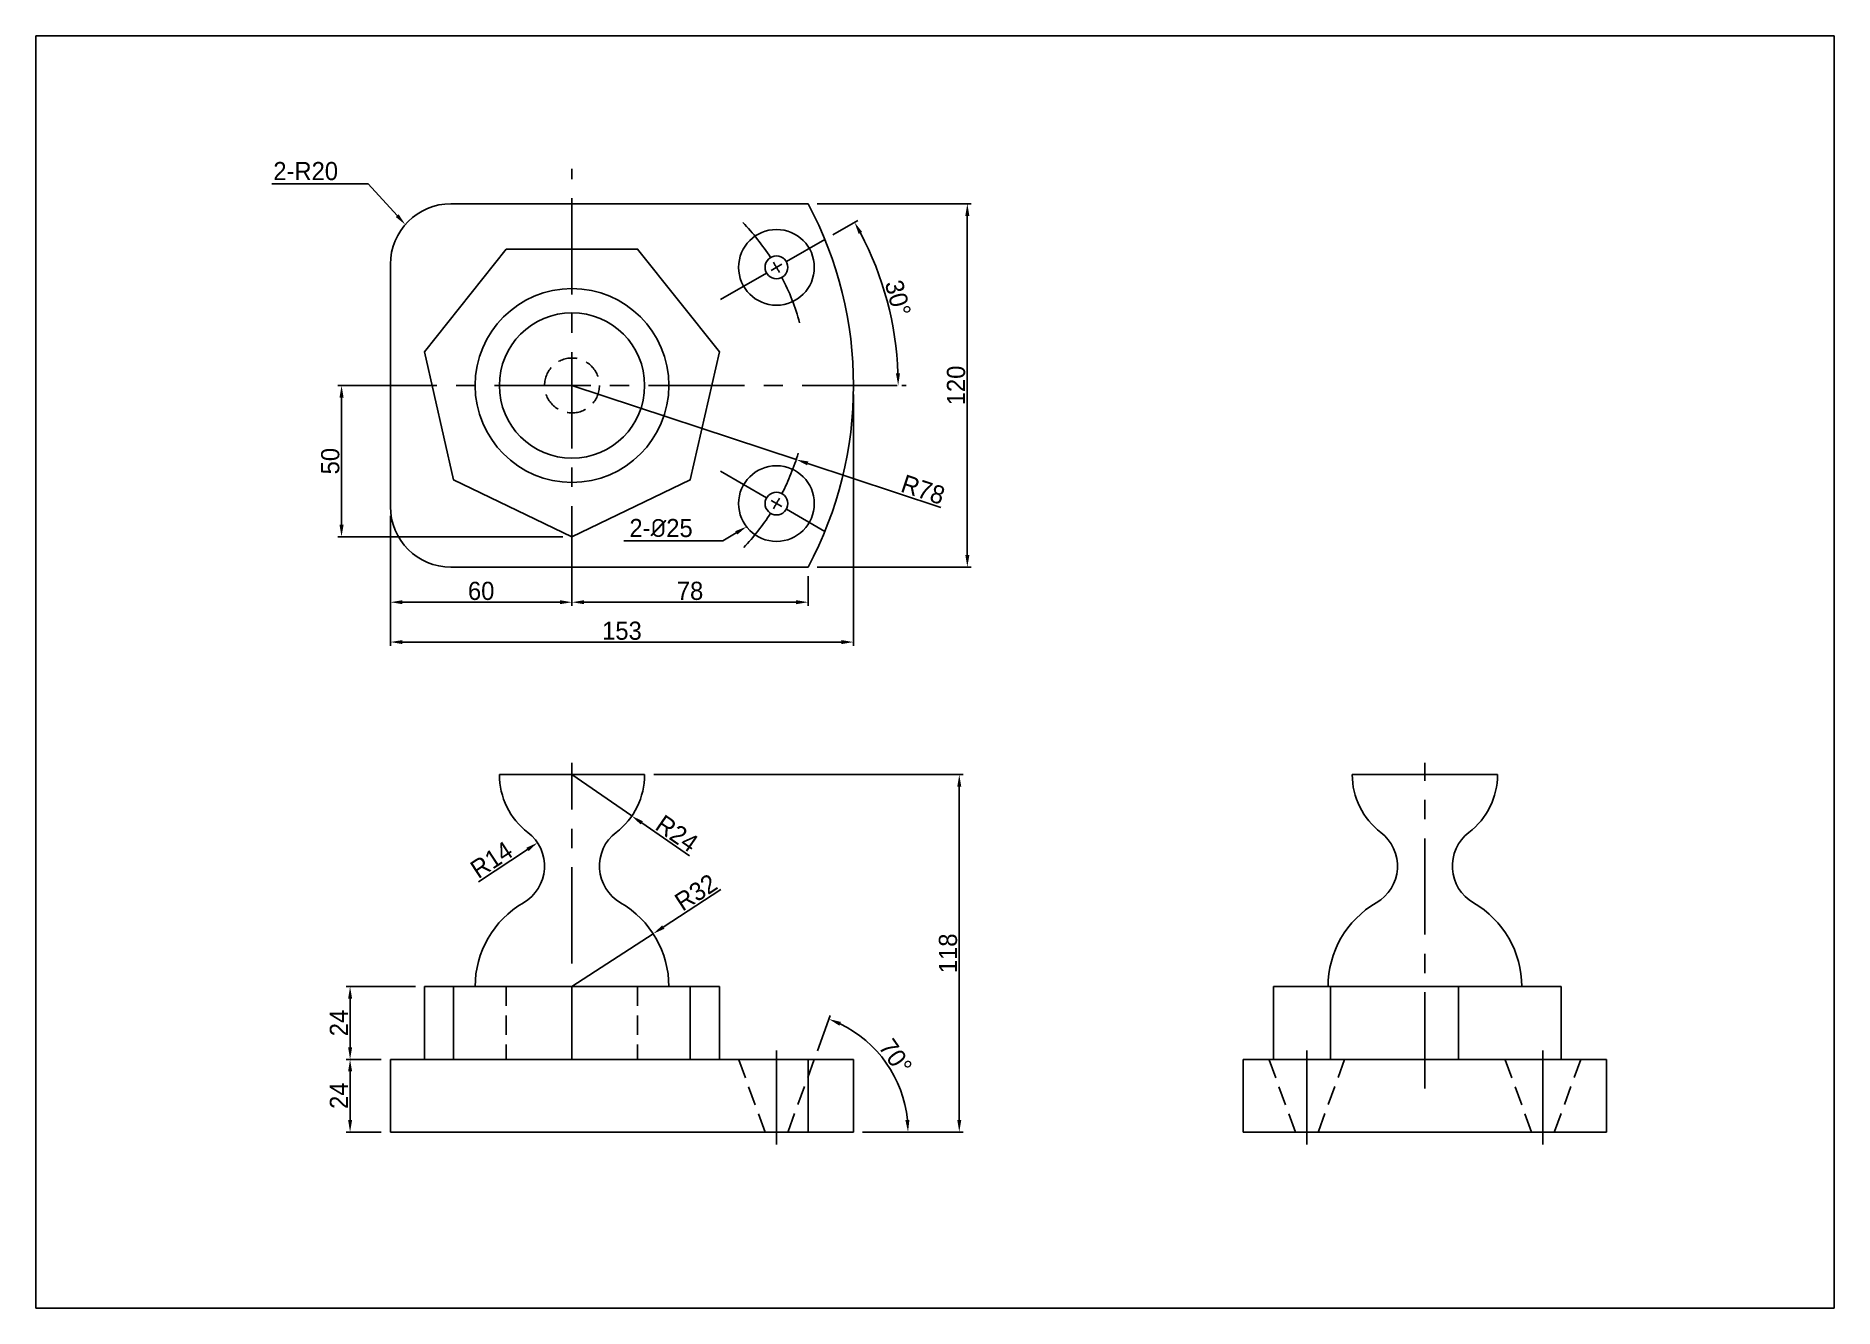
# Model space of a CAD drawing. Header units: millimetres. Extents: x 0 to 3581, y 939 to 3462.
# Drawn here: x 0 to 594, y 2013 to 2433 of the extents above; entities that cross this region are included whole.
import ezdxf
from ezdxf import colors
from ezdxf.entities.mleader import LeaderData, LeaderLine
from ezdxf.math import Vec2, Vec3

# ---------------------------------------------------------------- set-up
doc = ezdxf.new("R2010")
doc.units = ezdxf.units.MM
doc.linetypes.add('CENTER', pattern=[50.8, 31.75, -6.35, 6.35, -6.35])
doc.linetypes.add('HIDDEN', pattern=[9.525, 6.35, -3.175])
for name, color, linetype in [('center', 3, 'CENTER'), ('hidden', 2, 'HIDDEN'), ('model', 7, 'Continuous')]:
    doc.layers.add(name, color=color, linetype=linetype)
doc.styles.get("Standard").update_dxf_attribs({"font": ''})
doc.styles.get('Standard').set_extended_font_data('Gulim')
doc.dimstyles.new('ISO-25', dxfattribs={"dimtxt": 6, "dimasz": 4, "dimexe": 1.25, "dimexo": 3, "dimtad": 1, "dimtxsty": 'Standard', "dimcen": 2.5, "dimadec": 0, "dimazin": 0, "dimtfac": 1, "dimtmove": 0, "dimatfit": 3, "dimfxl": 1, "dimarcsym": 0})

msp = doc.modelspace()

# ---------------------------------------------------------------- blocks, each defined once
blk = doc.blocks.new('*D40')
at = {"layer": 'Defpoints', "color": 0, "transparency": 16777216}
for p in [(255.08, 2377.18), (255.08, 2257.18), (307.68, 2257.18)]:
    blk.add_point(p, dxfattribs=at)
at = {"layer": 'model', "color": 0, "lineweight": -2, "transparency": 16777216}
for p, q in [((258.08, 2377.18), (308.93, 2377.18)), ((307.68, 2373.18), (307.68, 2261.18)), ((258.08, 2257.18), (308.93, 2257.18))]:
    blk.add_line(p, q, dxfattribs=at)
at = {"layer": 'model', "color": 0, "transparency": 16777216}
for points in [[(307.02, 2373.18), (308.35, 2373.18), (307.68, 2377.18)], [(307.02, 2261.18), (308.35, 2261.18), (307.68, 2257.18)]]:
    blk.add_solid(points, dxfattribs=at)
at = {"layer": 'model', "color": 0, "transparency": 16777216, "insert": (303.97, 2317.18), "char_height": 6, "attachment_point": 5, "rotation": 90}
blk.add_mtext('120', dxfattribs=at)
blk = doc.blocks.new('*D41')
at = {"layer": 'Defpoints', "color": 0, "transparency": 16777216}
for p in [(117.08, 2317.18), (100.95, 2267.18), (177.08, 2267.18)]:
    blk.add_point(p, dxfattribs=at)
at = {"layer": 'model', "color": 0, "lineweight": -2, "transparency": 16777216}
for p, q in [((114.08, 2317.18), (99.7, 2317.18)), ((100.95, 2313.18), (100.95, 2271.18)), ((174.08, 2267.18), (99.7, 2267.18))]:
    blk.add_line(p, q, dxfattribs=at)
at = {"layer": 'model', "color": 0, "transparency": 16777216}
for points in [[(100.28, 2313.18), (101.62, 2313.18), (100.95, 2317.18)], [(100.28, 2271.18), (101.62, 2271.18), (100.95, 2267.18)]]:
    blk.add_solid(points, dxfattribs=at)
at = {"layer": 'model', "color": 0, "transparency": 16777216, "insert": (97.25, 2292.18), "char_height": 6, "attachment_point": 5, "rotation": 90}
blk.add_mtext('50', dxfattribs=at)
blk = doc.blocks.new('*D42')
at = {"layer": 'Defpoints', "color": 0, "transparency": 16777216}
for p in [(117.08, 2277.18), (177.08, 2257.18), (177.08, 2245.61)]:
    blk.add_point(p, dxfattribs=at)
at = {"layer": 'model', "color": 0, "lineweight": -2, "transparency": 16777216}
for p, q in [((117.08, 2274.18), (117.08, 2244.36)), ((177.08, 2254.18), (177.08, 2244.36)), ((121.08, 2245.61), (173.08, 2245.61))]:
    blk.add_line(p, q, dxfattribs=at)
at = {"layer": 'model', "color": 0, "transparency": 16777216}
for points in [[(121.08, 2246.28), (121.08, 2244.95), (117.08, 2245.61)], [(173.08, 2246.28), (173.08, 2244.95), (177.08, 2245.61)]]:
    blk.add_solid(points, dxfattribs=at)
at = {"layer": 'model', "color": 0, "transparency": 16777216, "insert": (147.08, 2249.31), "char_height": 6, "attachment_point": 5}
blk.add_mtext('60', dxfattribs=at)
blk = doc.blocks.new('*D43')
at = {"layer": 'Defpoints', "color": 0, "transparency": 16777216}
for p in [(177.08, 2257.18), (255.08, 2257.18), (255.08, 2245.61)]:
    blk.add_point(p, dxfattribs=at)
at = {"layer": 'model', "color": 0, "lineweight": -2, "transparency": 16777216}
for p, q in [((177.08, 2254.18), (177.08, 2244.36)), ((255.08, 2254.18), (255.08, 2244.36)), ((181.08, 2245.61), (251.08, 2245.61))]:
    blk.add_line(p, q, dxfattribs=at)
at = {"layer": 'model', "color": 0, "transparency": 16777216}
for points in [[(181.08, 2246.28), (181.08, 2244.95), (177.08, 2245.61)], [(251.08, 2246.28), (251.08, 2244.95), (255.08, 2245.61)]]:
    blk.add_solid(points, dxfattribs=at)
at = {"layer": 'model', "color": 0, "transparency": 16777216, "insert": (216.08, 2249.32), "char_height": 6, "attachment_point": 5}
blk.add_mtext('78', dxfattribs=at)
blk = doc.blocks.new('*D44')
at = {"layer": 'Defpoints', "color": 0, "transparency": 16777216}
for p in [(270.08, 2317.18), (117.08, 2277.18), (270.08, 2232.45)]:
    blk.add_point(p, dxfattribs=at)
at = {"layer": 'model', "color": 0, "lineweight": -2, "transparency": 16777216}
for p, q in [((270.08, 2314.18), (270.08, 2231.2)), ((117.08, 2274.18), (117.08, 2231.2)), ((121.08, 2232.45), (266.08, 2232.45))]:
    blk.add_line(p, q, dxfattribs=at)
at = {"layer": 'model', "color": 0, "transparency": 16777216}
for points in [[(121.08, 2233.11), (121.08, 2231.78), (117.08, 2232.45)], [(266.08, 2233.11), (266.08, 2231.78), (270.08, 2232.45)]]:
    blk.add_solid(points, dxfattribs=at)
at = {"layer": 'model', "color": 0, "transparency": 16777216, "insert": (193.58, 2236.16), "char_height": 6, "attachment_point": 5}
blk.add_mtext('153', dxfattribs=at)
blk = doc.blocks.new('*D45')
at = {"layer": 'Defpoints', "color": 0, "transparency": 16777216}
for p in [(260.61, 2365.4), (247.89, 2358.06), (283.21, 2335.89), (100.71, 2317.18), (284.48, 2317.18)]:
    blk.add_point(p, dxfattribs=at)
at = {"layer": 'model', "color": 0, "lineweight": -2, "transparency": 16777216}
for p, q in [((263.2, 2366.9), (271.49, 2371.68)), ((287.48, 2317.18), (286.09, 2317.18))]:
    blk.add_line(p, q, dxfattribs=at)
blk.add_arc((177.08, 2317.18), 107.77, 2.12681, 27.87319, dxfattribs=at)
at = {"layer": 'model', "color": 0, "transparency": 16777216}
for points in [[(271.76, 2367.23), (272.92, 2367.88), (270.41, 2371.06)], [(285.44, 2321.19), (284.1, 2321.16), (284.84, 2317.18)]]:
    blk.add_solid(points, dxfattribs=at)
at = {"layer": 'model', "color": 0, "transparency": 16777216, "insert": (284.75, 2346.02), "char_height": 6, "attachment_point": 5, "rotation": 285}
blk.add_mtext('30°', dxfattribs=at)
blk = doc.blocks.new('*D46')
at = {"layer": 'Defpoints', "color": 0, "transparency": 16777216}
for p in [(177.08, 2317.18), (251.14, 2292.71)]:
    blk.add_point(p, dxfattribs=at)
at = {"layer": 'model', "color": 0, "lineweight": -2, "transparency": 16777216}
for p, q in [((177.08, 2317.18), (251.14, 2292.71)), ((298.98, 2276.91), (254.94, 2291.46))]:
    blk.add_line(p, q, dxfattribs=at)
at = {"layer": 'model', "color": 0, "transparency": 16777216}
blk.add_solid([(255.15, 2292.09), (254.73, 2290.82), (251.14, 2292.71)], dxfattribs=at)
at = {"layer": 'model', "color": 0, "transparency": 16777216, "insert": (293.06, 2282.77), "char_height": 6, "attachment_point": 5, "rotation": 341.72146}
blk.add_mtext('R78', dxfattribs=at)
blk = doc.blocks.new('*D47')
at = {"layer": 'Defpoints', "color": 0, "transparency": 16777216}
for p in [(177.08, 2188.67), (196.83, 2175.03)]:
    blk.add_point(p, dxfattribs=at)
at = {"layer": 'model', "color": 0, "lineweight": -2, "transparency": 16777216}
for p, q in [((177.08, 2188.67), (196.83, 2175.03)), ((215.87, 2161.89), (200.12, 2172.76))]:
    blk.add_line(p, q, dxfattribs=at)
at = {"layer": 'model', "color": 0, "transparency": 16777216}
blk.add_solid([(200.5, 2173.31), (199.74, 2172.21), (196.83, 2175.03)], dxfattribs=at)
at = {"layer": 'model', "color": 0, "transparency": 16777216, "insert": (211.75, 2169.24), "char_height": 6, "attachment_point": 5, "rotation": 325.37628}
blk.add_mtext('R24', dxfattribs=at)
blk = doc.blocks.new('*D48')
at = {"layer": 'Defpoints', "color": 0, "transparency": 16777216}
for p in [(165.69, 2166.19), (154.01, 2158.47)]:
    blk.add_point(p, dxfattribs=at)
at = {"layer": 'model', "color": 0, "lineweight": -2, "transparency": 16777216}
blk.add_line((146.21, 2153.31), (162.36, 2163.99), dxfattribs=at)
at = {"layer": 'model', "color": 0, "transparency": 16777216}
blk.add_solid([(161.99, 2164.54), (162.72, 2163.43), (165.69, 2166.19)], dxfattribs=at)
at = {"layer": 'model', "color": 0, "transparency": 16777216, "insert": (150.48, 2160.59), "char_height": 6, "attachment_point": 5, "rotation": 33.46585}
blk.add_mtext('R14', dxfattribs=at)
blk = doc.blocks.new('*D49')
at = {"layer": 'Defpoints', "color": 0, "transparency": 16777216}
for p in [(203.89, 2136.14), (177.08, 2118.67)]:
    blk.add_point(p, dxfattribs=at)
at = {"layer": 'model', "color": 0, "lineweight": -2, "transparency": 16777216}
for p, q in [((226.27, 2150.73), (207.24, 2138.33)), ((177.08, 2118.67), (203.89, 2136.14))]:
    blk.add_line(p, q, dxfattribs=at)
at = {"layer": 'model', "color": 0, "transparency": 16777216}
blk.add_solid([(206.87, 2138.89), (207.6, 2137.77), (203.89, 2136.14)], dxfattribs=at)
at = {"layer": 'model', "color": 0, "transparency": 16777216, "insert": (218.02, 2149.78), "char_height": 6, "attachment_point": 5, "rotation": 33.09562}
blk.add_mtext('R32', dxfattribs=at)
blk = doc.blocks.new('*D50')
at = {"layer": 'Defpoints', "color": 0, "transparency": 16777216}
for p in [(257.13, 2094.67), (284.84, 2086.39), (117.08, 2070.67), (248.39, 2070.67), (270.08, 2070.67)]:
    blk.add_point(p, dxfattribs=at)
at = {"layer": 'model', "color": 0, "lineweight": -2, "transparency": 16777216}
for p, q in [((258.15, 2097.49), (262.4, 2109.15)), ((273.08, 2070.67), (289.34, 2070.67))]:
    blk.add_line(p, q, dxfattribs=at)
blk.add_arc((248.39, 2070.67), 39.7, 5.77597, 64.22403, dxfattribs=at)
at = {"layer": 'model', "color": 0, "transparency": 16777216}
for points in [[(265.4, 2105.8), (265.91, 2107.03), (261.97, 2107.97)], [(288.55, 2074.7), (287.22, 2074.63), (288.09, 2070.67)]]:
    blk.add_solid(points, dxfattribs=at)
at = {"layer": 'model', "color": 0, "transparency": 16777216, "insert": (283.95, 2095.56), "char_height": 6, "attachment_point": 5, "rotation": 305}
blk.add_mtext('70°', dxfattribs=at)
blk = doc.blocks.new('*D51')
at = {"layer": 'Defpoints', "color": 0, "transparency": 16777216}
for p in [(117.08, 2094.67), (103.77, 2070.67), (117.08, 2070.67)]:
    blk.add_point(p, dxfattribs=at)
at = {"layer": 'model', "color": 0, "lineweight": -2, "transparency": 16777216}
for p, q in [((114.08, 2094.67), (102.52, 2094.67)), ((103.77, 2090.67), (103.77, 2074.67)), ((114.08, 2070.67), (102.52, 2070.67))]:
    blk.add_line(p, q, dxfattribs=at)
at = {"layer": 'model', "color": 0, "transparency": 16777216}
for points in [[(103.11, 2090.67), (104.44, 2090.67), (103.77, 2094.67)], [(103.11, 2074.67), (104.44, 2074.67), (103.77, 2070.67)]]:
    blk.add_solid(points, dxfattribs=at)
at = {"layer": 'model', "color": 0, "transparency": 16777216, "insert": (100.07, 2082.67), "char_height": 6, "attachment_point": 5, "rotation": 90}
blk.add_mtext('24', dxfattribs=at)
blk = doc.blocks.new('*D52')
at = {"layer": 'Defpoints', "color": 0, "transparency": 16777216}
for p in [(128.33, 2118.67), (103.77, 2094.67), (117.08, 2094.67)]:
    blk.add_point(p, dxfattribs=at)
at = {"layer": 'model', "color": 0, "lineweight": -2, "transparency": 16777216}
for p, q in [((125.33, 2118.67), (102.52, 2118.67)), ((103.77, 2114.67), (103.77, 2098.67)), ((114.08, 2094.67), (102.52, 2094.67))]:
    blk.add_line(p, q, dxfattribs=at)
at = {"layer": 'model', "color": 0, "transparency": 16777216}
for points in [[(103.11, 2114.67), (104.44, 2114.67), (103.77, 2118.67)], [(103.11, 2098.67), (104.44, 2098.67), (103.77, 2094.67)]]:
    blk.add_solid(points, dxfattribs=at)
at = {"layer": 'model', "color": 0, "transparency": 16777216, "insert": (100.07, 2106.67), "char_height": 6, "attachment_point": 5, "rotation": 90}
blk.add_mtext('24', dxfattribs=at)
blk = doc.blocks.new('*D53')
at = {"layer": 'Defpoints', "color": 0, "transparency": 16777216}
for p in [(201.08, 2188.67), (270.08, 2070.67), (305.02, 2070.67)]:
    blk.add_point(p, dxfattribs=at)
at = {"layer": 'model', "color": 0, "lineweight": -2, "transparency": 16777216}
for p, q in [((204.08, 2188.67), (306.27, 2188.67)), ((305.02, 2184.67), (305.02, 2074.67)), ((273.08, 2070.67), (306.27, 2070.67))]:
    blk.add_line(p, q, dxfattribs=at)
at = {"layer": 'model', "color": 0, "transparency": 16777216}
for points in [[(304.36, 2184.67), (305.69, 2184.67), (305.02, 2188.67)], [(304.36, 2074.67), (305.69, 2074.67), (305.02, 2070.67)]]:
    blk.add_solid(points, dxfattribs=at)
at = {"layer": 'model', "color": 0, "transparency": 16777216, "insert": (301.31, 2129.67), "char_height": 6, "attachment_point": 5, "rotation": 90}
blk.add_mtext('118', dxfattribs=at)

# ---------------------------------------------------------------- dimensions: what is measured, and where the dimension line sits
at = {"layer": 'model'}
for base, p1, p2, picture, middle in [((307.682, 2257.175), (255.079, 2377.175), (255.079, 2257.175), '*D40', (303.973, 2317.175)), ((100.951, 2267.175), (117.079, 2317.175), (177.079, 2267.175), '*D41', (97.25, 2292.175)), ((305.024, 2070.671), (201.079, 2188.671), (270.079, 2070.671), '*D53', (301.315, 2129.671)), ((103.774, 2094.671), (128.332, 2118.671), (117.079, 2094.671), '*D52', (100.069, 2106.671)), ((103.774, 2070.671), (117.079, 2094.671), (117.079, 2070.671), '*D51', (100.069, 2082.671))]:
    dim = msp.add_linear_dim(base=base, p1=p1, p2=p2, angle=90, dimstyle='ISO-25', dxfattribs=at)
    dim.commit()
    dim.dimension.update_dxf_attribs({"geometry": picture, "text_midpoint": middle})
for base, line1, line2, picture, middle in [((283.207, 2335.888), ((247.889, 2358.058), (260.607, 2365.4)), ((100.712, 2317.175), (284.483, 2317.175)), '*D45', (284.747, 2346.025)), ((284.843, 2086.394), ((257.129, 2094.671), (248.393, 2070.671)), ((117.079, 2070.671), (270.079, 2070.671)), '*D50', (283.945, 2095.565))]:
    dim = msp.add_angular_dim_2l(base=base, line1=line1, line2=line2, dimstyle='ISO-25', dxfattribs=at)
    dim.commit()
    dim.dimension.update_dxf_attribs({"geometry": picture, "text_midpoint": middle})
for base, p1, p2, picture, middle in [((270.079, 2232.447), (117.079, 2277.175), (270.079, 2317.175), '*D44', (193.579, 2236.156)), ((177.079, 2245.614), (117.079, 2277.175), (177.079, 2257.175), '*D42', (147.079, 2249.315)), ((255.079, 2245.614), (177.079, 2257.175), (255.079, 2257.175), '*D43', (216.079, 2249.319))]:
    dim = msp.add_linear_dim(base=base, p1=p1, p2=p2, dimstyle='ISO-25', dxfattribs=at)
    dim.commit()
    dim.dimension.update_dxf_attribs({"geometry": picture, "text_midpoint": middle})
for center, mpoint, picture, middle in [((177.079, 2317.175), (251.143, 2292.712), '*D46', (291.892, 2279.252)), ((154.015, 2158.471), (165.694, 2166.191), '*D48', (152.529, 2157.489)), ((177.079, 2118.671), (203.887, 2136.144), '*D49', (220.047, 2146.677))]:
    dim = msp.add_radius_dim(center=center, mpoint=mpoint, dimstyle='ISO-25', dxfattribs=at)
    dim.commit()
    dim.dimension.update_dxf_attribs({"geometry": picture, "text_midpoint": middle, "dimtype": 164})
dim = msp.add_radius_dim(center=(177.079, 2188.671), mpoint=(196.828, 2175.035), dimstyle='ISO-25', dxfattribs=at)
dim.commit()
dim.dimension.update_dxf_attribs({"geometry": '*D47', "text_midpoint": (211.752, 2169.243)})

# ---------------------------------------------------------------- linework, layer by layer
for p, q in [((137.079, 2377.175), (255.079, 2377.175)), ((255.079, 2377.175), (137.079, 2377.175)), ((117.079, 2357.175), (117.079, 2277.175)), ((137.079, 2257.175), (255.079, 2257.175)), ((128.332, 2118.671), (128.332, 2094.671)), ((128.332, 2118.671), (225.825, 2118.671)), ((137.987, 2118.671), (137.987, 2094.671)), ((177.079, 2118.671), (177.079, 2094.671)), ((216.17, 2118.671), (216.17, 2094.671)), ((225.825, 2118.671), (225.825, 2094.671)), ((408.832, 2118.671), (408.832, 2094.671)), ((408.832, 2118.671), (503.881, 2118.671)), ((117.079, 2094.671), (117.079, 2070.671)), ((117.079, 2070.671), (117.079, 2094.671)), ((117.079, 2094.671), (270.079, 2094.671)), ((255.079, 2094.671), (255.079, 2070.671)), ((270.079, 2094.671), (270.079, 2070.671)), ((117.079, 2070.671), (270.079, 2070.671))]:
    msp.add_line(p, q)
for points in [[(0, 2012.565), (594, 2012.565), (594, 2432.565), (0, 2432.565)], [(177.079, 2267.175), (216.17, 2286.001), (225.825, 2328.301), (198.773, 2362.224), (155.385, 2362.224), (128.332, 2328.301), (137.987, 2286.001)]]:
    msp.add_lwpolyline(points, close=True)
for centre, radius in [((244.629, 2356.175), 12.5), ((177.079, 2317.175), 32), ((177.079, 2317.175), 24), ((244.629, 2278.175), 12.5)]:
    msp.add_circle(centre, radius)
for centre, radius, start, end in [((137.079, 2357.175), 20, 90, 180), ((142.579, 2317.175), 127.5, 331.927513, 28.072487), ((137.079, 2277.175), 20, 180, 270)]:
    msp.add_arc(centre, radius, start, end)
at = {"layer": 'center'}
for p, q in [((177.079, 2245.614), (177.079, 2388.737)), ((247.889, 2358.058), (260.607, 2365.4)), ((226.165, 2345.515), (241.368, 2354.293)), ((242.897, 2355.175), (246.361, 2357.175)), ((100.712, 2317.175), (284.483, 2317.175)), ((226.165, 2288.835), (241.368, 2280.058)), ((242.897, 2279.175), (246.361, 2277.175)), ((247.889, 2276.293), (260.607, 2268.95)), ((177.079, 2126.345), (177.079, 2192.602)), ((458.832, 2085.071), (458.832, 2192.602)), ((244.629, 2097.598), (244.629, 2066.555)), ((419.832, 2097.598), (419.832, 2066.555)), ((497.832, 2097.598), (497.832, 2066.555))]:
    msp.add_line(p, q, dxfattribs=at)
for start, end in [(32.765682, 43.647703), (28.530837, 31.469163), (15.378994, 27.234318), (332.765682, 343.306598), (328.530837, 331.469163), (316.677345, 327.234319)]:
    msp.add_arc((177.079, 2317.175), 78, start, end, dxfattribs=at)
at = {"layer": 'hidden'}
for p, q in [((155.385, 2118.671), (155.385, 2094.671)), ((198.773, 2118.671), (198.773, 2094.671)), ((240.864, 2070.671), (232.129, 2094.671)), ((257.129, 2094.671), (248.393, 2070.671)), ((416.067, 2070.671), (407.332, 2094.671)), ((432.332, 2094.671), (423.597, 2070.671)), ((494.067, 2070.671), (485.332, 2094.671)), ((510.332, 2094.671), (501.597, 2070.671))]:
    msp.add_line(p, q, dxfattribs=at)
msp.add_circle((177.079, 2317.175), 9.064, dxfattribs=at)
at = {"layer": 'model'}
for p, q in [((201.079, 2188.671), (153.079, 2188.671)), ((482.832, 2188.671), (434.832, 2188.671)), ((427.658, 2118.671), (427.658, 2094.671)), ((469.958, 2118.671), (469.958, 2094.671)), ((503.881, 2118.671), (503.881, 2094.671)), ((398.832, 2094.671), (518.832, 2094.671)), ((398.832, 2094.671), (398.832, 2070.671)), ((518.832, 2094.671), (518.832, 2070.671)), ((398.832, 2070.671), (518.832, 2070.671))]:
    msp.add_line(p, q, dxfattribs=at)
for centre in [(244.629, 2356.175), (244.629, 2278.175)]:
    msp.add_circle(centre, 3.765, dxfattribs=at)
for centre, radius, start, end in [((177.079, 2188.671), 24, 180, 232.630407), ((177.079, 2188.671), 24, 307.369593, 0), ((458.832, 2188.671), 24, 180, 232.630407), ((458.832, 2188.671), 24, 307.369593, 0), ((154.015, 2158.471), 14, 300.092462, 52.630407), ((200.143, 2158.471), 14, 127.369593, 239.907538), ((435.768, 2158.471), 14, 300.092462, 52.630407), ((481.896, 2158.471), 14, 127.369593, 239.907538), ((177.079, 2118.671), 32, 120.092462, 180), ((177.079, 2118.671), 32, 0, 59.907538), ((458.832, 2118.671), 32, 120.092462, 180), ((458.832, 2118.671), 32, 0, 59.907538)]:
    msp.add_arc(centre, radius, start, end, dxfattribs=at)

msp.set_redraw_order([(e.dxf.handle, doc.entitydb.next_handle()) for e in msp.query("TEXT MTEXT ATTDEF DIMENSION ARC_DIMENSION")])  # texts and dimensions are drawn at this point

# ---------------------------------------------------------------- leaders
ml = msp.add_multileader_mtext('Standard', dxfattribs=at)
ml.set_content('\\L2-R20', color=256)
ml.set_leader_properties()
ml.build(insert=Vec2(0, 0))
ml.multileader.update_dxf_attribs({"text_left_attachment_type": 8, "text_right_attachment_type": 8})
ctx = ml.context
ctx.base_point, ctx.char_height, ctx.plane_origin = Vec3(74.125, 2383.766), 6, Vec3(122.011, 2370.285)
ctx.left_attachment, ctx.right_attachment, ctx.text_align_type = 8, 8, 2
notes = []
notes.append((ctx, [(0, (1, 1, 0), (109.79, 2383.766), (-1, 0), 8, [(0, [(122.011, 2370.285)], 0, [])])]))
ctx.mtext.insert, ctx.mtext.alignment, ctx.mtext.flow_direction = Vec3(99.79, 2390.966), 3, 5
ml = msp.add_multileader_mtext('Standard', dxfattribs=at)
ml.set_content('\\L2-{\\fISOCPEUR|b0|i0|c0|p34;%%C}25', color=256)
ml.set_leader_properties()
ml.build(insert=Vec2(0, 0))
ml.multileader.update_dxf_attribs({"text_left_attachment_type": 8, "text_right_attachment_type": 8})
ctx = ml.context
ctx.base_point, ctx.char_height, ctx.plane_origin = Vec3(191.327, 2265.908), 6, Vec3(234.777, 2270.549)
ctx.left_attachment, ctx.right_attachment, ctx.text_align_type = 8, 8, 2
notes.append((ctx, [(0, (1, 1, 0), (226.951, 2265.908), (-1, 0), 8, [(0, [(234.777, 2270.549)], 0, [])])]))
ctx.mtext.insert, ctx.mtext.alignment, ctx.mtext.flow_direction = Vec3(216.951, 2273.108), 3, 5
for ctx, leaders in notes:
    for number, flags, end, landing, length, lines in leaders:
        leader = LeaderData()
        leader.index, (leader.has_last_leader_line, leader.has_dogleg_vector, leader.attachment_direction) = number, flags
        leader.last_leader_point, leader.dogleg_vector, leader.dogleg_length = Vec3(end), Vec3(landing), length
        for number, points, colour, breaks in lines:
            line = LeaderLine()
            line.index, line.vertices, line.color, line.breaks = number, Vec3.list(points), colors.encode_raw_color(colour), breaks
            leader.lines.append(line)
        ctx.leaders.append(leader)

doc.saveas('drawing.dxf')
